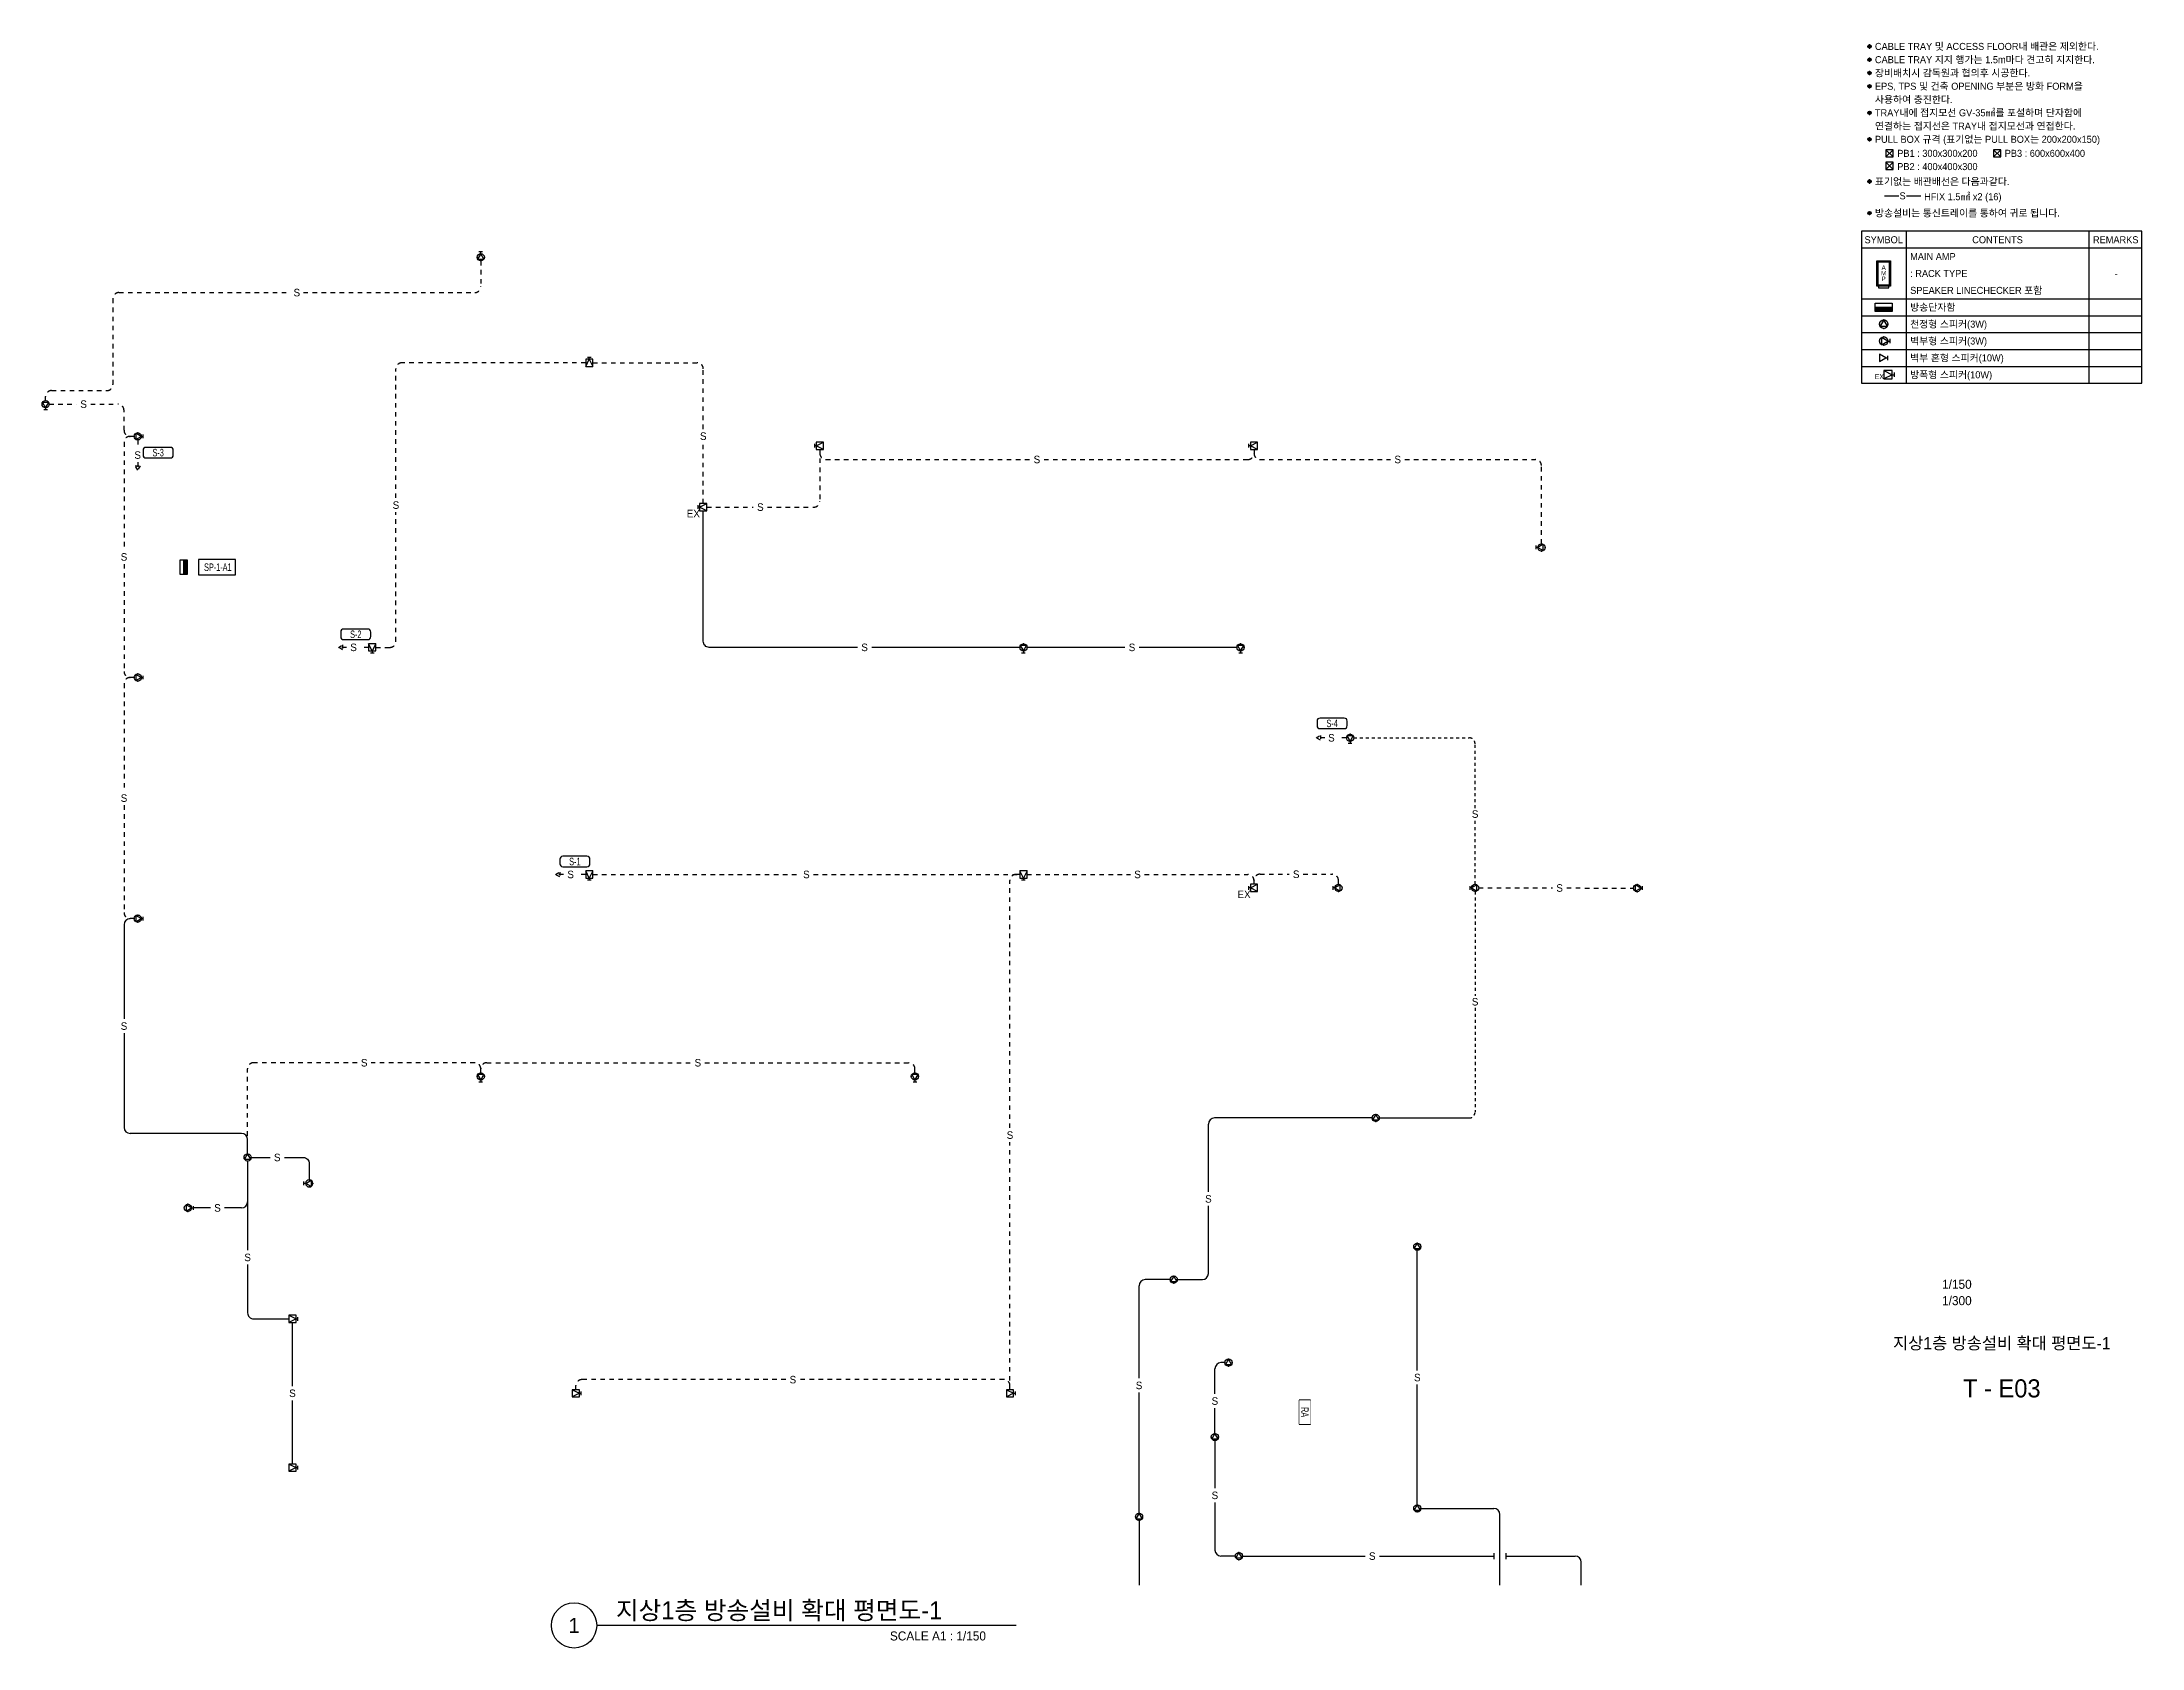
# Model space of a CAD drawing. Header units: millimetres. Extents: x 93478 to 502050, y -351975 to 881490.
# Drawn here: x 271420 to 375900, y -351975 to -272055 of the extents above; entities that cross this region are included whole.
import ezdxf
from ezdxf.enums import TextEntityAlignment as Align

# ---------------------------------------------------------------- set-up
doc = ezdxf.new("R2010")
doc.units = ezdxf.units.MM
doc.header["$LTSCALE"] = 150
doc.set_wipeout_variables(frame=1)
doc.linetypes.add('D1', pattern=[3, 1, -1, 1])
for name, color, linetype in [('------30 Public Address Terminal Board', 3, 'Continuous'), ('------31 Speaker', 3, 'Continuous'), ('-----20 General Symbol', 3, 'Continuous'), ('-----21 Embeded Wire in Ceiling or Wall', 4, 'Continuous'), ('-----23 Concealed or Exposed Wire', 4, 'D1'), ('-----29 Cable Schedule', 1, 'Continuous'), ('-----30 Text', 2, 'Continuous'), ('-----41 Drawing Title', 2, 'Continuous'), ('-----42 Drawing Number', 2, 'Continuous'), ('-----43 Drawing Scale', 3, 'Continuous')]:
    doc.layers.add(name, color=color, linetype=linetype)
doc.styles.add('ELEC', font='')
doc.styles.get('ELEC').set_extended_font_data('Dotum')

msp = doc.modelspace()

# ---------------------------------------------------------------- texts
at = {"layer": '------30 Public Address Terminal Board', "style": 'ELEC', "width": 0.7}
msp.add_text('SP-1-A1', height=375, dxfattribs=at).set_placement((280168, -298190), align=Align.MIDDLE_CENTER)
at = {"layer": '------31 Speaker', "style": 'ELEC'}
for p in [(303826, -295523), (331226, -314473)]:
    msp.add_text('EX', height=375, dxfattribs=at).set_placement(p, align=Align.MIDDLE_CENTER)
at = {"layer": '-----21 Embeded Wire in Ceiling or Wall', "style": 'ELEC'}
for p in [(275500, -321025), (287450, -322850), (319580, -326450), (283125, -327563), (280150, -330075), (329450, -329623), (281650, -332538), (339846, -338515), (283880, -339300), (326000, -338908), (329775, -339685), (329775, -344378), (337603, -347400)]:
    msp.add_text('S', height=375, dxfattribs=at).set_placement(p, align=Align.MIDDLE_CENTER)
at = {"layer": '-----23 Concealed or Exposed Wire', "ltscale": 1.5, "style": 'ELEC'}
for p in [(284100, -284525), (273490, -290080), (304320, -291670), (276180, -292610), (320920, -292830), (338870, -292830), (289030, -295100), (307160, -295200), (275500, -297680), (286920, -302180), (312345, -302180), (325650, -302180), (335570, -306680), (275500, -309680), (342720, -310475), (297720, -313480), (309450, -313480), (325925, -313480), (333820, -313470), (346925, -314154), (342720, -319815), (304050, -322850), (308780, -338620)]:
    msp.add_text('S', height=375, dxfattribs=at).set_placement(p, align=Align.MIDDLE_CENTER)
at = {"layer": '-----41 Drawing Title', "style": 'ELEC'}
msp.add_text('지상1층 방송설비 확대 평면도-1', height=600, dxfattribs=at).set_placement((368925, -336805), align=Align.MIDDLE_CENTER)
at = {"layer": '-----41 Drawing Title', "color": 2, "style": 'ELEC'}
msp.add_text('지상1층 방송설비 확대 평면도-1', height=900, dxfattribs=at).set_placement((299974, -350550))
at = {"layer": '-----41 Drawing Title', "color": 7, "style": 'ELEC'}
msp.add_text('1', height=750, dxfattribs=at).set_placement((297891, -350850), align=Align.MIDDLE)
at = {"layer": '-----41 Drawing Title', "style": 'ELEC'}
msp.add_text('SCALE A1 : 1/150', height=450, dxfattribs=at).set_placement((318384, -351600), align=Align.RIGHT)
at = {"layer": '-----42 Drawing Number', "style": 'ELEC'}
msp.add_text('T - E03', height=900, dxfattribs=at).set_placement((368925, -339055), align=Align.MIDDLE_CENTER)
at = {"layer": '-----43 Drawing Scale', "style": 'ELEC'}
for s, p in [('1/150', (366690, -333875)), ('1/300', (366690, -334690))]:
    msp.add_text(s, height=450, dxfattribs=at).set_placement(p, align=Align.MIDDLE_CENTER)
at = {"linetype": 'Continuous', "style": 'ELEC', "width": 0.7}
for s, p in [('S-3', (277200, -292490)), ('S-2', (287032, -301529)), ('S-4', (335608, -305963)), ('S-1', (297931, -312839))]:
    msp.add_text(s, height=375, dxfattribs=at).set_placement(p, align=Align.MIDDLE)

# ---------------------------------------------------------------- blocks, each defined once
blk = doc.blocks.new('E01-1')
blk.add_lwpolyline([(130, -75), (0, 150), (-130, -75)], close=True)
at = {"linetype": 'Continuous'}
blk.add_circle((0, 0), 150, dxfattribs=at)
for p in [(-150, 0), (0, 150), (150, 0), (0, -150)]:
    blk.add_point(p)
blk = doc.blocks.new('I04')
for p, q in [((-375, 150), (-75, 0)), ((-75, 0), (-375, -150)), ((-75, 0), (0, 0)), ((0, -75), (0, 75))]:
    blk.add_line(p, q)
blk.add_lwpolyline([(-375, -150), (-75, -150), (-75, 150), (-375, 150)], close=True)
blk = doc.blocks.new('I02')
for p, q in [((-75, 0), (0, 0)), ((0, -75), (0, 75))]:
    blk.add_line(p, q)
blk.add_lwpolyline([(-300, -130), (-75, 0), (-300, 130)], close=True)
at = {"linetype": 'Continuous'}
blk.add_circle((-225, 0), 150, dxfattribs=at)
for p in [(-225, 150), (-375, 0), (-225, -150), (-75, 0)]:
    blk.add_point(p)
blk = doc.blocks.new('I05')
blk.add_hatch(color=256).paths.add_polyline_path([(300, 150), (-300, 150), (-300, 0), (300, 0)])
blk.add_line((-300, 150), (300, 150))
blk.add_lwpolyline([(-300, 0), (-300, 300), (300, 300), (300, 0)], close=True)
blk = doc.blocks.new('O07')
blk.add_lwpolyline([(0, -100), (173, 0), (0, 100)], close=True)
blk = doc.blocks.new('I03')
for p, q in [((-75, 0), (0, 0)), ((0, -75), (0, 75))]:
    blk.add_line(p, q)
blk.add_lwpolyline([(-75, 0), (-300, 130), (-300, -130)], close=True)
blk = doc.blocks.new('I12')
for points in [[(300, 75), (-300, 75), (-300, 1200), (300, 1200)], [(225, 75), (-225, 75), (-225, 0), (225, 0)]]:
    blk.add_lwpolyline(points, close=True)
at = {"color": 1}
blk.add_lwpolyline([(-250, 1150), (250, 1150), (250, 125), (-250, 125)], close=True, dxfattribs=at)
at = {"style": 'ELEC'}
for s, p in [('A', (0, 900)), ('M', (0, 650)), ('P', (0, 400))]:
    blk.add_text(s, height=200, dxfattribs=at).set_placement(p, align=Align.MIDDLE)
blk = doc.blocks.new('A$C9b6ca0ab')
at = {"layer": '-----30 Text'}
h = blk.add_hatch(color=256, dxfattribs=at)
edge = h.paths.add_edge_path()
edge.add_arc((-32211, -9950), 160, 0, 360)
h = blk.add_hatch(color=256, dxfattribs=at)
edge = h.paths.add_edge_path()
edge.add_arc((-32211, -11271), 160, 0, 360)
h = blk.add_hatch(color=256, dxfattribs=at)
edge = h.paths.add_edge_path()
edge.add_arc((-32211, -12592), 160, 0, 360)
h = blk.add_hatch(color=256, dxfattribs=at)
edge = h.paths.add_edge_path()
edge.add_arc((-32211, -13913), 160, 0, 360)
h = blk.add_hatch(color=256, dxfattribs=at)
edge = h.paths.add_edge_path()
edge.add_arc((-32211, -16555), 160, 0, 360)
h = blk.add_hatch(color=256, dxfattribs=at)
edge = h.paths.add_edge_path()
edge.add_arc((-32211, -19196), 160, 0, 360)
h = blk.add_hatch(color=256, dxfattribs=at)
edge = h.paths.add_edge_path()
edge.add_arc((-32211, -23392), 160, 0, 360)
h = blk.add_hatch(color=256, dxfattribs=at)
edge = h.paths.add_edge_path()
edge.add_arc((-32211, -26534), 160, 0, 360)
at = {"layer": '-----20 General Symbol'}
for p, q in [((-29852, -20955), (-30580, -20227)), ((-29852, -20227), (-30580, -20955)), ((-19157, -20955), (-19885, -20227)), ((-19157, -20227), (-19885, -20955)), ((-29852, -22202), (-30580, -21474)), ((-29852, -21474), (-30580, -22202))]:
    blk.add_line(p, q, dxfattribs=at)
for points in [[(-30580, -20227), (-30580, -20955), (-29852, -20955), (-29852, -20227)], [(-19885, -20227), (-19885, -20955), (-19157, -20955), (-19157, -20227)], [(-30580, -21474), (-30580, -22202), (-29852, -22202), (-29852, -21474)]]:
    blk.add_lwpolyline(points, close=True, dxfattribs=at)
at = {"layer": '-----21 Embeded Wire in Ceiling or Wall'}
for p, q in [((-30734, -24820, 0), (-29310, -24820, 0)), ((-28528, -24820, 0), (-27115, -24820, 0))]:
    blk.add_line(p, q, dxfattribs=at)
at = {"layer": '-----30 Text'}
for centre in [(-32211, -9950), (-32211, -11271), (-32211, -12592), (-32211, -13913), (-32211, -16555), (-32211, -19196), (-32211, -23392, 0), (-32211, -26534, 0)]:
    blk.add_circle(centre, 160, dxfattribs=at)
for p in [(-32371, -9950), (-32211, -9790), (-32211, -10110), (-32051, -9950), (-32371, -11271), (-32211, -11111), (-32211, -11431), (-32211, -12432), (-32051, -11271), (-32371, -12592), (-32371, -13913), (-32211, -12752), (-32211, -14073), (-32051, -12592), (-32051, -13913), (-32371, -16555), (-32211, -16714), (-32051, -16555), (-32371, -19196), (-32211, -19037), (-32211, -19356), (-32051, -19196), (-32371, -23392, 0), (-32211, -23232, 0), (-32211, -23552, 0), (-32051, -23392, 0), (-32371, -26534, 0), (-32211, -26694, 0), (-32051, -26534, 0)]:
    blk.add_point(p, dxfattribs=at)
at = {"layer": '-----21 Embeded Wire in Ceiling or Wall', "style": 'ELEC'}
blk.add_text('S', height=700, dxfattribs=at).set_placement((-28925, -24820, 0), align=Align.MIDDLE_CENTER)
at = {"layer": '-----30 Text', "style": 'ELEC'}
for s, p in [('CABLE TRAY 및 ACCESS FLOOR내 배관은 제외한다.', (-31675, -9950)), ('장비배치시 감독원과 협의후 시공한다.', (-31675, -12592)), ('CABLE TRAY 지지 행가는 1.5m마다 견고히 지지한다.', (-31675, -11271)), ('EPS, TPS 및 건축 OPENING 부분은 방화 FORM을', (-31675, -13913)), ('TRAY내에 접지모선 GV-35㎟를 포설하며 단자함에', (-31675, -16555)), ('사용하여 충진한다.', (-31675, -15234)), ('연결하는 접지선은 TRAY내 접지모선과 연접한다.', (-31675, -17876)), ('PULL BOX 규격 (표기없는 PULL BOX는 200x200x150)', (-31675, -19196)), ('PB1 : 300x300x200', (-29455, -20591)), ('PB3 : 600x600x400', (-18761, -20591)), ('표기없는 배관배선은 다음과같다.', (-31675, -23392, 0)), ('PB2 : 400x400x300', (-29455, -21912)), ('HFIX 1.5㎟ x2 (16)', (-26777, -24907, 0)), ('방송설비는 통신트레이를 통하여 귀로 됩니다.', (-31675, -26534, 0))]:
    blk.add_text(s, height=700, dxfattribs=at).set_placement(p, align=Align.MIDDLE_LEFT)
at = {"color": 3}
blk.add_wipeout([(-5100, -28351), (-33000, -28351), (-33000, -43471), (-5100, -43471)], dxfattribs=at).dxf.layer = '-----29 Cable Schedule'
at = {"layer": '-----29 Cable Schedule'}
for p, q in [((-28569, -28351), (-28569, -30031)), ((-10380, -28351), (-10380, -30031)), ((-28569, -30031), (-28569, -43471)), ((-10380, -30031), (-10380, -43471)), ((-33000, -35071), (-5100, -35071)), ((-33000, -36751), (-5100, -36751)), ((-33000, -38431), (-5100, -38431)), ((-33000, -40111), (-5100, -40111)), ((-33000, -41791), (-5100, -41791))]:
    blk.add_line(p, q, dxfattribs=at)
at = {"layer": '-----29 Cable Schedule', "color": 3}
blk.add_line((-5100, -30031), (-33000, -30031), dxfattribs=at)
blk.add_lwpolyline([(-5100, -28351), (-33000, -28351), (-33000, -43471), (-5100, -43471)], close=True, dxfattribs=at)
at = {"layer": '------30 Public Address Terminal Board'}
for name, p, xscale, yscale, zscale in [('I12', (-30802, -33979), 2.240000000000387, 2.240000000000387, 2.240000000000387), ('I05', (-30802, -36331), 2.8, 2.8, 2.8)]:
    blk.add_blockref(name, p, dxfattribs=dict(at, xscale=xscale, yscale=yscale, zscale=zscale))
at = {"layer": '------31 Speaker', "xscale": 2.8, "yscale": 2.8, "zscale": 2.8}
for name, p in [('E01-1', (-30802, -37591)), ('I03', (-30382, -40951)), ('I04', (-29734, -42631))]:
    blk.add_blockref(name, p, dxfattribs=at)
at = {"layer": '-----20 General Symbol', "xscale": 2.8, "yscale": 2.8, "zscale": 2.8}
blk.add_blockref('I02', (-30172, -39271), dxfattribs=at)
at = {"layer": '------31 Speaker', "style": 'ELEC'}
blk.add_text('EX', height=500, dxfattribs=at).set_placement((-31699, -42811), align=Align.MIDDLE_LEFT)
at = {"layer": '-----29 Cable Schedule', "color": 2, "style": 'ELEC'}
for s, p in [('SYMBOL', (-30802, -29191)), ('CONTENTS', (-19474, -29191)), ('REMARKS', (-7716, -29191))]:
    blk.add_text(s, height=700, dxfattribs=at).set_placement(p, align=Align.MIDDLE)
at = {"layer": '-----30 Text', "style": 'ELEC'}
for s, p in [('MAIN AMP', (-28168, -30871)), (': RACK TYPE', (-28168, -32551)), ('-', (-7813, -32551)), ('SPEAKER LINECHECKER 포함 ', (-28168, -34231)), ('방송단자함', (-28168, -35911)), ('천정형 스피커(3W)', (-28168, -37591)), ('벽부형 스피커(3W)', (-28168, -39271)), ('벽부 혼형 스피커(10W)', (-28168, -40951)), ('방폭형 스피커(10W)', (-28168, -42631))]:
    blk.add_text(s, height=700, dxfattribs=at).set_placement(p, align=Align.MIDDLE_LEFT)

# ---------------------------------------------------------------- linework, layer by layer
at = {"layer": '------30 Public Address Terminal Board', "color": 1, "elevation": 0}
for points in [[(279211, -297815), (279211, -298565), (281050, -298565), (281050, -297815)], [(333969, -339642), (333969, -340832), (334531, -340832), (334531, -339642)]]:
    msp.add_lwpolyline(points, close=True, dxfattribs=at)
at = {"layer": '-----21 Embeded Wire in Ceiling or Wall'}
for p, q in [((310120, -292330), (310120, -292530)), ((275500, -315980), (275500, -320671)), ((276000, -315680), (275800, -315680)), ((276000, -315680), (275800, -315680)), ((275500, -321379), (275500, -326070)), ((293250, -323350), (293250, -323150)), ((293250, -323350), (293250, -323150)), ((329450, -329269), (329450, -325900)), ((337595, -325600), (329750, -325600)), ((337955, -325600), (342420, -325600)), ((281350, -326370), (275800, -326370)), ((281650, -326870), (281650, -326670)), ((281650, -327383), (281650, -326670)), ((329450, -333345), (329450, -329976)), ((339846, -338161), (339846, -332185)), ((326000, -338554), (326000, -333945)), ((327545, -333645), (326300, -333645)), ((327905, -333645), (329150, -333645)), ((329775, -339331), (329775, -338075)), ((330270, -337775), (330075, -337775)), ((326000, -345270), (326000, -339261)), ((339846, -344845), (339846, -338869)), ((329775, -341295), (329775, -340039)), ((329775, -341655), (329775, -344024)), ((329775, -344731), (329775, -347100)), ((326000, -345630), (326000, -348850)), ((340026, -345025), (343650, -345025)), ((343950, -348850), (343950, -345325)), ((330790, -347400), (330075, -347400)), ((331150, -347400), (337249, -347400)), ((337956, -347400), (343650, -347400)), ((343650, -347250), (343650, -347550)), ((344250, -347250), (344250, -347550)), ((344250, -347400), (347700, -347400)), ((348000, -348850), (348000, -347700))]:
    msp.add_line(p, q, dxfattribs=at)
at = {"layer": '-----21 Embeded Wire in Ceiling or Wall', "elevation": 0}
for points in [[(311991, -302180), (304620, -302180, -0.4142136), (304320, -301880), (304320, -295380)], [(283479, -327563), (284420, -327563, -0.4142136), (284720, -327863), (284720, -328672)], [(281650, -332891), (281650, -335300, 0.4142136), (281950, -335600), (283700, -335600)]]:
    msp.add_lwpolyline(points, format="xyb", dxfattribs=at)
for points in [[(320070, -302180), (312699, -302180)], [(325296, -302180), (320430, -302180)], [(330870, -302180), (326004, -302180)], [(281650, -327743), (281650, -329775)], [(281830, -327563), (282771, -327563)], [(279796, -330075), (278950, -330075)], [(281350, -330075), (280504, -330075)], [(281650, -329775), (281650, -332184)], [(283880, -338946), (283880, -335780)], [(283880, -342820), (283880, -339654)]]:
    msp.add_lwpolyline(points, dxfattribs=at)
at = {"layer": '-----21 Embeded Wire in Ceiling or Wall'}
for centre, start, end in [((275800, -315980), 90, 180), ((329750, -325900), 90, 180), ((275800, -326070), 180, 270), ((281350, -326670), 0.00001, 90), ((281350, -329775), 270, 359.99999), ((326300, -333945), 90, 180), ((329150, -333345), 270, 0), ((330075, -338075), 90, 180), ((343650, -345325), 0, 90), ((330075, -347100), 180, 270), ((347700, -347700), 0, 90)]:
    msp.add_arc(centre, 300, start, end, dxfattribs=at)
at = {"layer": '-----23 Concealed or Exposed Wire', "ltscale": 1.5}
for p, q in [((293250, -282950), (293250, -284225)), ((274950, -284825), (274950, -289100)), ((275250, -284525), (283771, -284525)), ((284429, -284525), (292950, -284525)), ((289030, -294746), (289030, -288320)), ((298470, -288020), (289330, -288020)), ((298830, -288020), (304020, -288020)), ((304320, -291316), (304320, -288320)), ((271900, -289400), (274650, -289400)), ((271600, -289900), (271600, -289700)), ((271780, -290080), (273136, -290080)), ((273844, -290080), (275200, -290080)), ((275500, -291380), (275500, -290380)), ((275500, -291980), (275500, -297326)), ((276000, -291680), (275800, -291680)), ((276000, -291680), (275800, -291680)), ((276180, -291860), (276180, -292256)), ((304320, -295020), (304320, -292024)), ((310120, -292330), (310120, -294900)), ((331720, -292330), (331720, -292530)), ((331720, -292330), (331720, -292530)), ((276180, -292964), (276180, -293360)), ((310420, -292830), (320566, -292830)), ((321274, -292830), (331420, -292830)), ((332020, -292830), (338516, -292830)), ((339224, -292830), (345720, -292830)), ((346020, -297028), (346020, -293130)), ((289030, -301880), (289030, -295454)), ((304500, -295200), (306806, -295200)), ((307514, -295200), (309820, -295200)), ((275500, -298034), (275500, -303380)), ((286566, -302180), (286170, -302180)), ((287670, -302180), (287274, -302180)), ((288030, -302180), (288730, -302180)), ((275500, -303980), (275500, -309326)), ((276000, -303680), (275800, -303680)), ((276000, -303680), (275800, -303680)), ((335241, -306680), (334820, -306680)), ((336320, -306680), (335899, -306680)), ((275500, -310034), (275500, -315380)), ((297366, -313480), (296970, -313480)), ((298470, -313480), (298074, -313480)), ((298830, -313480), (309096, -313480)), ((309804, -313480), (320070, -313480)), ((319580, -326096), (319580, -313780)), ((320070, -313480), (319880, -313480)), ((320430, -313480), (325571, -313480)), ((326279, -313480), (331420, -313480)), ((331720, -313970), (331720, -313770)), ((331720, -313970), (331720, -313780)), ((332020, -313470), (333466, -313470)), ((334174, -313470), (335620, -313470)), ((335920, -313970), (335920, -313770)), ((342900, -314150), (346571, -314153)), ((347279, -314154), (350600, -314158)), ((281650, -327383), (281650, -323150)), ((287096, -322850), (281950, -322850)), ((292950, -322850), (287804, -322850)), ((293550, -322850), (303696, -322850)), ((304404, -322850), (314550, -322850)), ((314850, -323350), (314850, -323150)), ((319580, -339120), (319580, -326804)), ((297980, -339120), (297980, -338920)), ((308426, -338620), (298280, -338620)), ((319280, -338620), (309134, -338620)), ((319580, -339120), (319580, -338920))]:
    msp.add_line(p, q, dxfattribs=at)
at = {"layer": '-----23 Concealed or Exposed Wire'}
for p, q in [((336680, -306680), (342420, -306680)), ((342720, -310180), (342720, -306980)), ((342720, -313970), (342720, -310773)), ((342720, -314330), (342720, -319520)), ((342720, -320113), (342720, -325300))]:
    msp.add_line(p, q, dxfattribs=at)
at = {"layer": '-----23 Concealed or Exposed Wire', "ltscale": 1.5}
for centre, start, end in [((275250, -284825), 90, 180), ((292950, -284225), 270, 0), ((289330, -288320), 90, 180), ((304020, -288320), 0, 90), ((271900, -289700), 90, 180), ((274650, -289100), 270, 0), ((275200, -290380), 0, 90), ((275800, -291380), 180, 270), ((275800, -291980), 90, 180), ((310420, -292530), 180, 270), ((331420, -292530), 270, 0), ((332020, -292530), 180, 270), ((345720, -293130), 0, 90), ((309820, -294900), 270, 0), ((288730, -301880), 270, 0), ((275800, -303380), 180, 270), ((275800, -303980), 90, 180), ((319880, -313780), 90, 180), ((331420, -313780), 0, 90), ((332020, -313770), 90, 180), ((335620, -313770), 0, 90), ((275800, -315380), 180, 270), ((281950, -323150), 90, 180), ((292950, -323150), 0, 90), ((293550, -323150), 90, 180), ((314550, -323150), 0, 90), ((298280, -338920), 90, 180), ((319280, -338920), 0, 90)]:
    msp.add_arc(centre, 300, start, end, dxfattribs=at)
at = {"layer": '-----23 Concealed or Exposed Wire'}
for centre, start, end in [((342420, -306980), 0, 90), ((342420, -325300), 270, 0)]:
    msp.add_arc(centre, 300, start, end, dxfattribs=at)
at = {"layer": '-----41 Drawing Title', "color": 7}
msp.add_line((319884, -350850), (299016, -350850), dxfattribs=at)
msp.add_circle((297891, -350850), 1125, dxfattribs=at)
at = {"color": 1, "linetype": 'Continuous', "elevation": 0}
for points in [[(276450, -292603, 0.4142136), (276600, -292753), (277800, -292753, 0.4142136), (277950, -292603), (277950, -292378, 0.4142136), (277800, -292228), (276600, -292228, 0.4142136), (276450, -292378)], [(286282, -301642, 0.4142136), (286432, -301792), (287632, -301792, 0.4142136), (287782, -301642), (287782, -301417, 0.4142136), (287632, -301267), (286432, -301267, 0.4142136), (286282, -301417)], [(334858, -306076, 0.4142136), (335008, -306226), (336208, -306226, 0.4142136), (336358, -306076), (336358, -305851, 0.4142136), (336208, -305701), (335008, -305701, 0.4142136), (334858, -305851)], [(297181, -312951, 0.4142136), (297331, -313101), (298531, -313101, 0.4142136), (298681, -312951), (298681, -312726, 0.4142136), (298531, -312576), (297331, -312576, 0.4142136), (297181, -312726)]]:
    msp.add_lwpolyline(points, format="xyb", close=True, dxfattribs=at)

# ---------------------------------------------------------------- block references
at = {"layer": '------30 Public Address Terminal Board', "xscale": 1.2, "yscale": 1.2, "zscale": 1.2, "rotation": 89.99999999999999}
msp.add_blockref('I05', (278650, -298190), dxfattribs=at)
at = {"layer": '------31 Speaker', "xscale": 1.2, "yscale": 1.2, "zscale": 1.2}
for name, p, rotation in [('I02', (293250, -282500), 90), ('I04', (298650, -287750), 89.99999999999993), ('I02', (271600, -290350), 270), ('I04', (309850, -292150), 179.9999999999999), ('I04', (331450, -292150), 179.9999999999999), ('I04', (304050, -295200), 179.9999999999999), ('I02', (345750, -297208), 180), ('I04', (287850, -302450), 269.9999999999999), ('I04', (287850, -302450), 269.9999999999999), ('I02', (320250, -302450), 270), ('I02', (331050, -302450), 270), ('I02', (336500, -306950), 269.9999999999999), ('I04', (298650, -313750), 270), ('I04', (320250, -313750), 270), ('I04', (331450, -314150), 179.9999999999999), ('I02', (335650, -314150), 180), ('I02', (342450, -314150), 180), ('I02', (293250, -323800), 270), ('I02', (314850, -323800), 270)]:
    msp.add_blockref(name, p, dxfattribs=dict(at, rotation=rotation))
at = {"layer": '------31 Speaker', "yscale": 1.2, "zscale": 1.2}
for name, p, xscale in [('I02', (276450, -291680), 1.2), ('I02', (276450, -303680), 1.2), ('I02', (351050, -314158), 1.2), ('I02', (276450, -315680), 1.2), ('E01-1', (337775, -325600), 1.2), ('E01-1', (281650, -327563), 1.2), ('I02', (284450, -328852), -1.2), ('I02', (278950, -330075), 1.2), ('E01-1', (339846, -332005), 1.2), ('E01-1', (327725, -333645), 1.2), ('I04', (284150, -335600), 1.2), ('E01-1', (330450, -337775), 1.2), ('E01-1', (330450, -337775), 1.2), ('I04', (298250, -339300), 1.2), ('I04', (319850, -339300), 1.2), ('E01-1', (329775, -341475), 1.2), ('I04', (284150, -343000), 1.2), ('E01-1', (326000, -345450), 1.2), ('E01-1', (339846, -345025), 1.2), ('E01-1', (330970, -347400), 1.2)]:
    msp.add_blockref(name, p, dxfattribs=dict(at, xscale=xscale))
at = {"layer": '-----23 Concealed or Exposed Wire', "ltscale": 1.5, "xscale": -1.2, "yscale": 1.2, "zscale": 1.2, "rotation": 90}
msp.add_blockref('O07', (276180, -293152), dxfattribs=at)
at = {"layer": '-----23 Concealed or Exposed Wire', "ltscale": 1.5, "xscale": -1.2, "yscale": 1.2, "zscale": 1.2}
for p in [(286378, -302180), (335028, -306680), (297178, -313480)]:
    msp.add_blockref('O07', p, dxfattribs=at)
at = {"layer": '-----29 Cable Schedule', "xscale": 0.5, "yscale": 0.5, "zscale": 0.5}
msp.add_blockref('A$C9b6ca0ab', (378450, -267300), dxfattribs=at)

msp.set_redraw_order([(e.dxf.handle, doc.entitydb.next_handle()) for e in msp.query("TEXT MTEXT ATTDEF DIMENSION ARC_DIMENSION")])  # texts and dimensions are drawn at this point

# ---------------------------------------------------------------- next in the draw order: wipeouts: each hides what was drawn before it
at = {"color": 1}
msp.add_wipeout([(333969, -339642), (333969, -340832), (334531, -340832), (334531, -339642)], dxfattribs=at).dxf.layer = '------30 Public Address Terminal Board'

# ---------------------------------------------------------------- next in the draw order: texts
at = {"layer": '------30 Public Address Terminal Board', "style": 'ELEC', "width": 0.7}
msp.add_text('RA', height=375, rotation=270, dxfattribs=at).set_placement((334250, -340237), align=Align.MIDDLE_CENTER)

doc.saveas('drawing.dxf')
